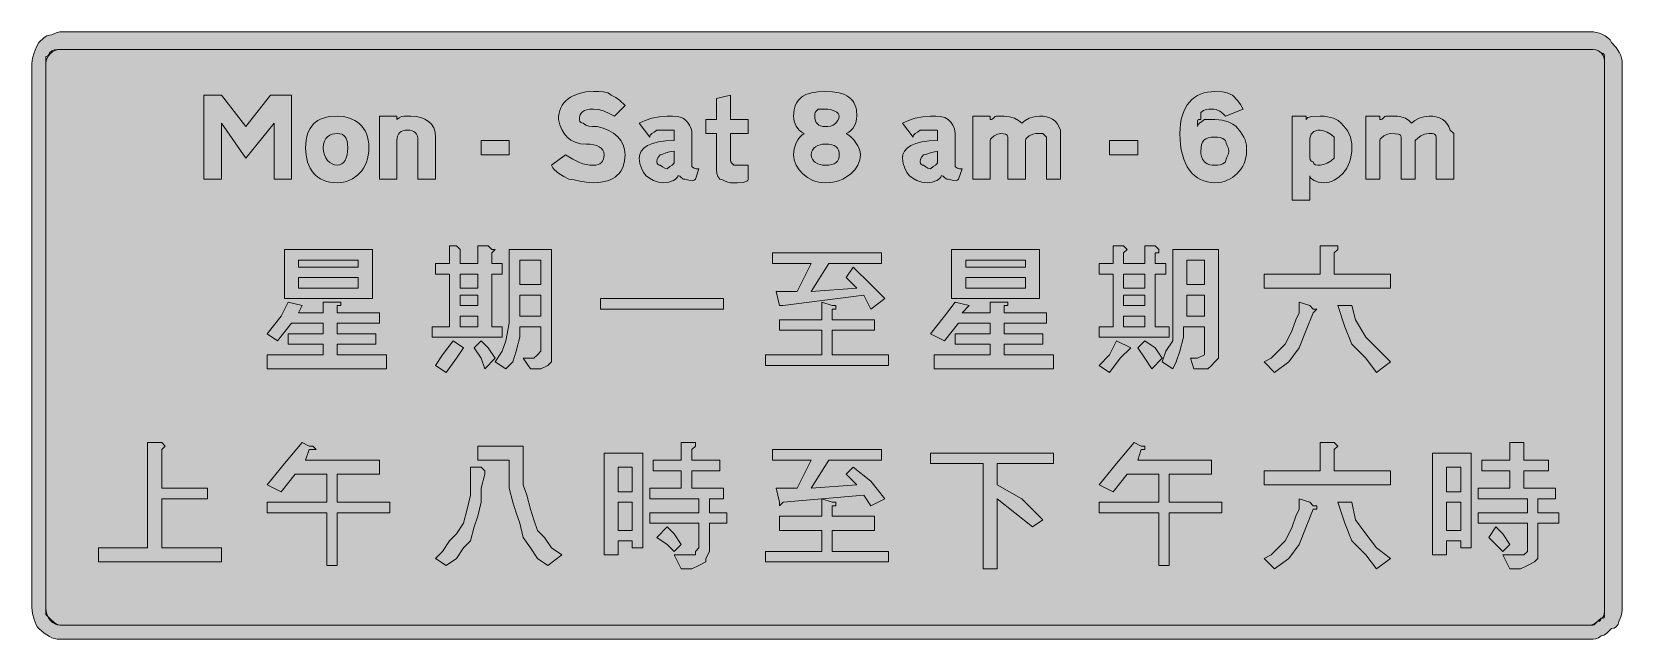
# Model space of a CAD drawing. Header units: metres. Extents: x 13 to 556, y 31 to 238.
import ezdxf

# ---------------------------------------------------------------- set-up
doc = ezdxf.new("R2010")
doc.units = ezdxf.units.M
doc.layers.add('FILL_BLACK_000000', color=7, linetype='Continuous', true_color=0x000000)
doc.layers.add('FILL_WHITE_FFFFFF', color=7, linetype='Continuous', true_color=0xffffff)

msp = doc.modelspace()

# ---------------------------------------------------------------- hatches: boundary and pattern name
at = {"layer": 'FILL_BLACK_000000', "true_color": 0x000000}
h = msp.add_hatch(color=7, dxfattribs=at)
h.dxf.hatch_style = 1
h.paths.add_polyline_path([(546.44, 238.26), (547.46, 238.09), (548.51, 237.81), (549.54, 237.42), (550.52, 236.91), (551.4, 236.29), (552.13, 235.56), (552.69, 234.72), (554.27, 232.92), (555.39, 231.12), (555.78, 230.22), (556.06, 229.32), (556.23, 228.42), (556.29, 227.52), (556.29, 41.52), (556.27, 40.6), (556.14, 39.57), (555.78, 38.31), (555.09, 36.72), (554.88, 35.84), (554.34, 35.07), (553.57, 34.53), (552.69, 34.32), (550.89, 32.67), (549.99, 32.13), (549.09, 31.92), (548.19, 31.23), (547.29, 30.87), (546.39, 30.74), (545.49, 30.72), (22.29, 30.72), (21.39, 30.78), (20.49, 30.94), (19.59, 31.23), (18.69, 31.62), (16.89, 32.74), (15.09, 34.32), (14.64, 34.88), (14.21, 35.61), (13.44, 37.47), (12.9, 39.55), (12.69, 41.52), (12.69, 227.52), (12.9, 229.32), (13.44, 231.12), (14.21, 232.92), (15.09, 234.72), (16.89, 236.37), (17.79, 236.91), (18.69, 237.12), (19.59, 237.31), (20.49, 237.72), (21.39, 238.13), (22.29, 238.32), (545.49, 238.32), (546.44, 238.26)])
h.paths.add_polyline_path([(20.53, 231.91), (19.72, 231.43), (18.99, 230.82), (18.38, 230.09), (17.9, 229.28), (17.6, 228.42), (17.49, 227.52), (17.49, 41.52), (17.49, 39.12), (18.69, 37.92), (20.49, 36.27), (21.39, 35.73), (22.29, 35.52), (545.49, 35.52), (546.39, 35.73), (547.29, 36.27), (549.09, 37.92), (549.49, 38.03), (549.78, 38.31), (550, 38.74), (550.14, 39.27), (550.27, 40.45), (550.29, 41.52), (550.29, 227.52), (550.29, 229.92), (550.14, 230.52), (549.78, 230.93), (549.49, 231.07), (549.09, 231.12), (548.19, 231.81), (547.29, 232.17), (546.39, 232.3), (545.49, 232.32), (22.29, 232.32), (21.39, 232.21), (20.53, 231.91)], flags=16)
h = msp.add_hatch(color=7, dxfattribs=at)
h.dxf.hatch_style = 1
h.paths.add_polyline_path([(200.04, 207.72), (200.4, 207.31), (200.69, 207.17), (201.09, 207.12), (202.01, 206.43), (203.04, 206.07), (204.3, 205.94), (205.89, 205.92), (208.03, 205.36), (209.92, 204.59), (211.56, 203.62), (212.94, 202.47), (214.03, 201.15), (214.83, 199.68), (215.32, 198.06), (215.49, 196.32), (215.32, 194.18), (214.82, 192.29), (214.44, 191.43), (213.97, 190.65), (213.42, 189.92), (212.79, 189.27), (212.07, 188.69), (211.27, 188.18), (210.39, 187.74), (209.41, 187.38), (207.22, 186.89), (204.69, 186.72), (202.2, 186.91), (200.04, 187.32), (198.11, 187.73), (196.29, 187.92), (194.51, 188.84), (192.84, 189.87), (191.4, 191.13), (190.79, 191.87), (190.29, 192.72), (195.09, 196.32), (197.6, 194.74), (199.89, 193.62), (201.02, 193.23), (202.18, 192.94), (203.39, 192.78), (204.69, 192.72), (205.53, 192.78), (206.26, 192.94), (206.88, 193.23), (207.39, 193.62), (207.78, 194.13), (208.06, 194.74), (208.23, 195.48), (208.29, 196.32), (208.18, 197.16), (207.86, 197.89), (207.34, 198.51), (206.64, 199.02), (205.77, 199.41), (204.75, 199.69), (203.58, 199.86), (202.29, 199.92), (200.2, 200.08), (198.43, 200.56), (196.93, 201.31), (195.69, 202.32), (194.67, 203.55), (193.85, 204.98), (193.2, 206.58), (192.69, 208.32), (192.75, 209.42), (192.91, 210.46), (193.18, 211.43), (193.55, 212.35), (194.02, 213.21), (194.59, 213.99), (195.25, 214.72), (195.99, 215.37), (196.82, 215.95), (197.73, 216.46), (199.78, 217.26), (202.11, 217.75), (204.69, 217.92), (206.47, 217.9), (208.14, 217.77), (209.58, 217.41), (210.19, 217.12), (210.69, 216.72), (212.28, 215.82), (213.54, 214.92), (215.49, 213.12), (211.89, 209.52), (210.09, 210.4), (208.29, 211.17), (206.49, 211.71), (204.69, 211.92), (203.45, 211.86), (202.42, 211.69), (201.59, 211.41), (200.94, 211.02), (200.46, 210.51), (200.13, 209.89), (199.95, 209.16), (199.89, 208.32), (200.04, 207.72)])
h = msp.add_hatch(color=7, dxfattribs=at)
h.dxf.hatch_style = 1
h.paths.add_polyline_path([(280.67, 187.19), (279.67, 187.54), (277.84, 188.49), (276.24, 189.72), (274.93, 191.17), (273.93, 192.79), (273.31, 194.53), (273.15, 195.42), (273.09, 196.32), (273.15, 197.27), (273.31, 198.29), (273.6, 199.34), (273.99, 200.37), (274.5, 201.35), (275.11, 202.23), (275.85, 202.96), (276.69, 203.52), (275.85, 204.02), (275.12, 204.63), (274.5, 205.31), (273.99, 206.07), (273.6, 206.88), (273.31, 207.74), (273.15, 208.62), (273.09, 209.52), (273.26, 211.6), (273.47, 212.52), (273.76, 213.36), (274.14, 214.13), (274.61, 214.81), (275.16, 215.43), (275.79, 215.97), (276.51, 216.44), (277.31, 216.84), (279.17, 217.45), (281.36, 217.81), (283.89, 217.92), (286.42, 217.81), (288.61, 217.45), (290.47, 216.84), (291.27, 216.44), (291.99, 215.97), (292.62, 215.43), (293.17, 214.81), (293.64, 214.13), (294.01, 213.36), (294.31, 212.52), (294.52, 211.6), (294.69, 209.52), (294.63, 208.62), (294.46, 207.74), (294.18, 206.88), (293.79, 206.07), (293.28, 205.31), (292.66, 204.63), (291.93, 204.02), (291.09, 203.52), (291.99, 202.96), (292.85, 202.23), (293.66, 201.35), (294.39, 200.37), (295, 199.34), (295.48, 198.29), (295.78, 197.27), (295.89, 196.32), (295.83, 195.42), (295.67, 194.53), (295.4, 193.65), (295.03, 192.79), (293.99, 191.17), (292.59, 189.72), (290.85, 188.49), (289.86, 187.98), (288.8, 187.54), (287.67, 187.19), (286.47, 186.94), (285.21, 186.78), (283.89, 186.72), (282.78, 186.78), (281.7, 186.94), (280.67, 187.19)])
h.paths.add_polyline_path([(281.32, 199.41), (280.59, 199.02), (279.98, 198.51), (279.5, 197.89), (279.2, 197.16), (279.09, 196.32), (279.2, 195.48), (279.5, 194.74), (279.98, 194.13), (280.59, 193.62), (281.32, 193.23), (282.13, 192.94), (282.99, 192.78), (283.89, 192.72), (285.13, 192.78), (286.16, 192.94), (286.99, 193.23), (287.64, 193.62), (288.12, 194.13), (288.45, 194.74), (288.63, 195.48), (288.69, 196.32), (288.63, 197.16), (288.45, 197.89), (288.12, 198.51), (287.64, 199.02), (286.99, 199.41), (286.16, 199.69), (285.13, 199.86), (283.89, 199.92), (282.99, 199.86), (282.13, 199.69), (281.32, 199.41)], flags=16)
h.paths.add_polyline_path([(288.28, 210.4), (287.8, 210.81), (287.19, 211.17), (285.65, 211.71), (284.79, 211.87), (283.89, 211.92), (281.49, 211.92), (280.8, 211.21), (280.44, 210.72), (280.31, 210.23), (280.29, 209.52), (280.35, 208.68), (280.51, 207.94), (280.8, 207.33), (281.19, 206.82), (281.7, 206.43), (282.31, 206.14), (283.05, 205.98), (283.89, 205.92), (284.79, 205.94), (285.69, 206.07), (286.59, 206.43), (287.49, 207.12), (288.09, 207.87), (288.5, 208.64), (288.69, 209.52), (288.58, 209.97), (288.28, 210.4)], flags=16)
h = msp.add_hatch(color=7, dxfattribs=at)
h.dxf.hatch_style = 1
h.paths.add_polyline_path([(411.3, 206.63), (411.84, 207.12), (412.61, 207.61), (413.49, 208.32), (417.09, 208.32), (418.38, 208.27), (419.57, 208.11), (421.59, 207.57), (423.17, 206.8), (424.29, 205.92), (425.87, 204.12), (426.99, 202.32), (427.38, 201.42), (427.67, 200.52), (427.83, 199.62), (427.89, 198.72), (427.89, 197.52), (427.83, 196.41), (427.67, 195.33), (427.41, 194.3), (427.05, 193.3), (426.59, 192.36), (426.05, 191.47), (424.74, 189.87), (423.14, 188.56), (422.25, 188.02), (421.31, 187.56), (420.31, 187.2), (419.28, 186.94), (418.2, 186.78), (417.09, 186.72), (415.77, 186.79), (414.51, 187), (413.31, 187.34), (412.18, 187.83), (411.12, 188.44), (410.13, 189.19), (409.22, 190.06), (408.39, 191.07), (407.65, 192.2), (406.99, 193.46), (406.42, 194.84), (405.95, 196.34), (405.58, 197.96), (405.31, 199.7), (405.15, 201.55), (405.09, 203.52), (405.15, 205.26), (405.31, 206.89), (405.58, 208.41), (405.95, 209.82), (406.42, 211.11), (406.99, 212.29), (407.65, 213.36), (408.39, 214.32), (409.22, 215.16), (410.13, 215.89), (411.12, 216.51), (412.18, 217.02), (413.31, 217.41), (414.51, 217.69), (415.77, 217.86), (417.09, 217.92), (419.64, 217.77), (421.31, 217.41), (423.09, 216.72), (424.89, 214.77), (425.79, 213.51), (426.69, 211.92), (420.69, 209.52), (419.77, 210.4), (418.74, 211.17), (417.48, 211.71), (416.74, 211.87), (415.89, 211.92), (414.99, 211.9), (414.09, 211.77), (413.19, 211.41), (412.29, 210.72), (412.29, 208.32), (411.6, 208.3), (411.24, 208.17), (411.11, 207.81), (411.09, 207.12), (411.09, 205.92), (411.14, 206.32), (411.3, 206.63)])
h.paths.add_polyline_path([(414.82, 202.08), (413.99, 201.75), (413.34, 201.27), (412.86, 200.62), (412.53, 199.79), (412.35, 198.76), (412.29, 197.52), (412.31, 196.62), (412.44, 195.72), (412.8, 194.82), (413.49, 193.92), (414.39, 193.23), (415.29, 192.87), (416.19, 192.74), (417.09, 192.72), (417.99, 192.74), (418.89, 192.87), (419.79, 193.23), (420.69, 193.92), (420.88, 194.82), (421.29, 195.72), (421.7, 196.62), (421.89, 197.52), (421.7, 198.42), (421.29, 199.32), (420.88, 200.22), (420.69, 201.12), (419.79, 201.81), (418.89, 202.17), (417.99, 202.3), (417.09, 202.32), (415.85, 202.26), (414.82, 202.08)], flags=16)
h = msp.add_hatch(color=7, dxfattribs=at)
h.dxf.hatch_style = 1
h.paths.add_polyline_path([(77.49, 207.12), (77.49, 187.92), (71.49, 187.92), (71.49, 216.72), (77.49, 216.72), (85.89, 205.92), (94.29, 216.72), (101.49, 216.72), (101.49, 187.92), (95.49, 187.92), (95.49, 207.12), (85.89, 195.12), (77.49, 207.12)])
h = msp.add_hatch(color=7, dxfattribs=at)
h.dxf.hatch_style = 1
h.paths.add_polyline_path([(257.49, 208.32), (257.49, 203.52), (251.49, 203.52), (251.49, 195.12), (251.51, 194.41), (251.64, 193.92), (252, 193.43), (252.69, 192.72), (253.89, 192.72), (255.09, 192.72), (257.49, 192.72), (257.49, 187.92), (257.38, 187.52), (257.06, 187.23), (256.54, 187.01), (255.84, 186.87), (253.95, 186.74), (251.49, 186.72), (250.59, 186.91), (249.69, 187.32), (248.79, 187.73), (247.89, 187.92), (247.2, 188.84), (246.84, 189.87), (246.71, 191.13), (246.69, 192.72), (246.69, 203.52), (243.09, 203.52), (243.09, 208.32), (246.69, 208.32), (246.69, 215.52), (251.49, 216.72), (251.49, 208.32), (257.49, 208.32)])
h = msp.add_hatch(color=7, dxfattribs=at)
h.dxf.hatch_style = 1
h.paths.add_polyline_path([(127.67, 196.14), (127.41, 194.94), (127.05, 193.81), (126.59, 192.75), (126.05, 191.76), (125.44, 190.85), (124.74, 190.02), (123.97, 189.28), (123.14, 188.62), (122.25, 188.05), (121.31, 187.58), (120.31, 187.21), (119.28, 186.94), (118.2, 186.78), (117.09, 186.72), (115.78, 186.78), (114.56, 186.94), (113.42, 187.21), (112.36, 187.58), (111.39, 188.05), (110.51, 188.62), (109.71, 189.28), (108.99, 190.02), (108.36, 190.85), (107.81, 191.76), (107.34, 192.75), (106.96, 193.81), (106.46, 196.14), (106.29, 198.72), (106.46, 201.25), (106.67, 202.39), (106.96, 203.44), (107.34, 204.42), (107.81, 205.3), (108.36, 206.1), (108.99, 206.82), (109.71, 207.45), (110.51, 208), (111.39, 208.47), (112.36, 208.84), (113.42, 209.14), (114.56, 209.35), (117.09, 209.52), (119.28, 209.35), (121.31, 208.84), (123.14, 208), (123.97, 207.45), (124.74, 206.82), (125.44, 206.1), (126.05, 205.3), (126.59, 204.42), (127.05, 203.44), (127.41, 202.39), (127.67, 201.25), (127.83, 200.03), (127.89, 198.72), (127.83, 197.4), (127.67, 196.14)])
h.paths.add_polyline_path([(120.46, 200.99), (120.18, 201.82), (119.79, 202.47), (119.28, 202.95), (118.66, 203.28), (117.93, 203.46), (117.09, 203.52), (116.19, 203.46), (115.33, 203.28), (114.52, 202.95), (113.79, 202.47), (113.18, 201.82), (112.7, 200.99), (112.4, 199.96), (112.29, 198.72), (112.4, 197.43), (112.7, 196.26), (113.18, 195.24), (113.79, 194.37), (114.52, 193.67), (115.33, 193.15), (116.19, 192.83), (117.09, 192.72), (117.93, 192.83), (118.66, 193.15), (119.28, 193.67), (119.79, 194.37), (120.18, 195.24), (120.46, 196.26), (120.63, 197.43), (120.69, 198.72), (120.63, 199.96), (120.46, 200.99)], flags=16)
h = msp.add_hatch(color=7, dxfattribs=at)
h.dxf.hatch_style = 1
h.paths.add_polyline_path([(144.69, 187.92), (144.69, 199.92), (144.69, 201.12), (144.63, 201.96), (144.47, 202.69), (144.18, 203.31), (143.79, 203.82), (143.28, 204.21), (142.67, 204.49), (141.93, 204.66), (141.09, 204.72), (140.25, 204.66), (139.51, 204.49), (138.9, 204.21), (138.39, 203.82), (138, 203.31), (137.72, 202.69), (137.55, 201.96), (137.49, 201.12), (137.49, 187.92), (131.49, 187.92), (131.49, 209.52), (137.49, 209.52), (137.49, 208.32), (138.24, 208.92), (139.01, 209.33), (139.89, 209.52), (142.29, 209.52), (144.03, 209.41), (145.63, 209.07), (147.06, 208.51), (148.29, 207.72), (149.3, 206.71), (150.05, 205.47), (150.53, 204.01), (150.69, 202.32), (150.69, 187.92), (144.69, 187.92)])
h = msp.add_hatch(color=7, dxfattribs=at)
h.dxf.hatch_style = 1
h.paths.add_polyline_path([(239.04, 187.58), (238.59, 187.41), (237.69, 187.47), (236.79, 187.75), (235.89, 187.92), (235.49, 187.97), (235.18, 188.11), (234.69, 188.52), (234.2, 188.93), (233.89, 189.07), (233.49, 189.12), (233.38, 188.67), (233.08, 188.24), (232.6, 187.83), (231.99, 187.47), (230.45, 186.93), (229.59, 186.77), (228.69, 186.72), (226.91, 186.93), (225.24, 187.47), (223.8, 188.24), (222.69, 189.12), (221.81, 190.23), (221.04, 191.67), (220.5, 193.34), (220.29, 195.12), (220.46, 196.41), (220.98, 197.58), (221.87, 198.6), (223.14, 199.47), (224.8, 200.17), (226.87, 200.69), (229.36, 201.01), (232.29, 201.12), (232.29, 202.32), (232.29, 204.72), (229.89, 204.72), (226.29, 204.72), (225.41, 204.01), (224.64, 203.52), (224.1, 203.03), (223.94, 202.72), (223.89, 202.32), (220.29, 207.12), (222.3, 208), (224.64, 208.77), (227.21, 209.31), (229.89, 209.52), (231.67, 209.5), (233.34, 209.37), (234.78, 209.01), (235.39, 208.72), (235.89, 208.32), (236.77, 207.4), (237.54, 206.37), (238.08, 205.11), (238.24, 204.37), (238.29, 203.52), (238.29, 192.72), (238.34, 192.32), (238.5, 192.03), (239.04, 191.67), (239.81, 191.54), (240.69, 191.52), (239.49, 187.92), (239.04, 187.58)])
h.paths.add_polyline_path([(226.8, 192.91), (227.09, 192.77), (227.49, 192.72), (228.24, 192.12), (229.01, 191.71), (229.89, 191.52), (230.77, 192.23), (231.54, 192.72), (232.08, 193.21), (232.24, 193.52), (232.29, 193.92), (232.29, 197.52), (230.7, 197.33), (229.44, 196.92), (228.41, 196.51), (227.49, 196.32), (226.89, 195.57), (226.48, 194.8), (226.29, 193.92), (226.44, 193.32), (226.8, 192.91)], flags=16)
h = msp.add_hatch(color=7, dxfattribs=at)
h.dxf.hatch_style = 1
h.paths.add_polyline_path([(329.04, 187.58), (328.59, 187.41), (327.69, 187.47), (326.79, 187.75), (325.89, 187.92), (325.49, 187.97), (325.18, 188.11), (324.69, 188.52), (324.2, 188.93), (323.89, 189.07), (323.49, 189.12), (323.38, 188.67), (323.08, 188.24), (322.6, 187.83), (321.99, 187.47), (320.45, 186.93), (319.59, 186.77), (318.69, 186.72), (316.91, 186.93), (315.24, 187.47), (313.8, 188.24), (312.69, 189.12), (311.81, 190.23), (311.04, 191.67), (310.5, 193.34), (310.29, 195.12), (310.46, 196.41), (310.98, 197.58), (311.87, 198.6), (313.14, 199.47), (314.8, 200.17), (316.87, 200.69), (319.36, 201.01), (322.29, 201.12), (322.29, 202.32), (322.29, 204.72), (319.89, 204.72), (316.29, 204.72), (315.41, 204.01), (314.64, 203.52), (314.1, 203.03), (313.94, 202.72), (313.89, 202.32), (310.29, 207.12), (312.3, 208), (314.64, 208.77), (317.21, 209.31), (319.89, 209.52), (321.67, 209.5), (323.34, 209.37), (324.78, 209.01), (325.39, 208.72), (325.89, 208.32), (326.77, 207.4), (327.54, 206.37), (328.08, 205.11), (328.24, 204.37), (328.29, 203.52), (328.29, 192.72), (328.34, 192.32), (328.5, 192.03), (329.04, 191.67), (329.81, 191.54), (330.69, 191.52), (329.49, 187.92), (329.04, 187.58)])
h.paths.add_polyline_path([(316.8, 192.91), (317.09, 192.77), (317.49, 192.72), (318.24, 192.12), (319.01, 191.71), (319.89, 191.52), (320.77, 192.23), (321.54, 192.72), (322.08, 193.21), (322.24, 193.52), (322.29, 193.92), (322.29, 197.52), (321.2, 197.33), (319.89, 196.92), (318.58, 196.51), (317.49, 196.32), (316.89, 195.57), (316.48, 194.8), (316.29, 193.92), (316.44, 193.32), (316.8, 192.91)], flags=16)
h = msp.add_hatch(color=7, dxfattribs=at)
h.dxf.hatch_style = 1
h.paths.add_polyline_path([(354.82, 203.31), (353.64, 202.77), (352.68, 202), (352.4, 201.57), (352.29, 201.12), (352.29, 187.92), (346.29, 187.92), (346.29, 202.32), (346.24, 202.72), (346.08, 203.01), (345.54, 203.37), (344.77, 203.5), (343.89, 203.52), (342.82, 203.31), (341.64, 202.77), (340.68, 202), (340.4, 201.57), (340.29, 201.12), (340.29, 187.92), (334.29, 187.92), (334.29, 209.52), (340.29, 209.52), (340.29, 208.32), (340.69, 208.37), (341, 208.51), (341.49, 208.92), (341.98, 209.33), (342.29, 209.47), (342.69, 209.52), (345.09, 209.52), (346.87, 209.31), (348.54, 208.77), (349.98, 208), (351.09, 207.12), (352.2, 208), (353.64, 208.77), (355.31, 209.31), (357.09, 209.52), (358.38, 209.46), (359.57, 209.28), (360.63, 208.95), (361.59, 208.47), (362.43, 207.82), (363.17, 206.99), (363.78, 205.96), (364.29, 204.72), (364.29, 203.52), (364.29, 187.92), (359.49, 187.92), (359.49, 202.32), (358.29, 203.52), (355.89, 203.52), (354.82, 203.31)])
h = msp.add_hatch(color=7, dxfattribs=at)
h.dxf.hatch_style = 1
h.paths.add_polyline_path([(463.67, 196.14), (463.42, 194.94), (463.06, 193.81), (462.63, 192.75), (462.12, 191.76), (460.89, 190.02), (459.44, 188.62), (457.82, 187.58), (456.96, 187.21), (456.08, 186.94), (455.19, 186.78), (454.29, 186.72), (453.39, 186.77), (452.53, 186.93), (450.99, 187.47), (450.38, 187.83), (449.9, 188.24), (449.6, 188.67), (449.49, 189.12), (449.49, 180.72), (443.49, 180.72), (443.49, 209.52), (448.29, 209.52), (448.29, 208.32), (448.45, 208.72), (448.87, 209.01), (450.24, 209.37), (453.09, 209.52), (454.38, 209.47), (455.57, 209.31), (457.59, 208.77), (459.17, 208), (460.29, 207.12), (461.87, 205.3), (462.48, 204.36), (462.99, 203.37), (463.38, 202.33), (463.66, 201.21), (463.83, 200.02), (463.89, 198.72), (463.83, 197.4), (463.67, 196.14)])
h.paths.add_polyline_path([(455.49, 193.47), (456.8, 194.24), (457.89, 195.12), (457.89, 196.32), (457.89, 201.12), (457.89, 202.32), (456.8, 203.2), (455.49, 203.97), (454.18, 204.51), (453.09, 204.72), (452.25, 204.66), (451.52, 204.49), (450.9, 204.21), (450.39, 203.82), (450, 203.31), (449.72, 202.69), (449.55, 201.96), (449.49, 201.12), (449.49, 196.32), (449.51, 195.44), (449.64, 194.67), (450, 194.13), (450.29, 193.97), (450.69, 193.92), (450.74, 193.52), (450.9, 193.23), (451.44, 192.87), (452.21, 192.74), (453.09, 192.72), (454.18, 192.93), (455.49, 193.47)], flags=16)
h = msp.add_hatch(color=7, dxfattribs=at)
h.dxf.hatch_style = 1
h.paths.add_polyline_path([(489.44, 203.47), (488.7, 203.31), (487.44, 202.77), (486.41, 202), (485.49, 201.12), (485.49, 187.92), (480.69, 187.92), (480.69, 202.32), (480.63, 202.72), (480.47, 203.01), (480.18, 203.23), (479.79, 203.37), (478.67, 203.5), (477.09, 203.52), (476.02, 203.31), (474.84, 202.77), (473.88, 202), (473.6, 201.57), (473.49, 201.12), (473.49, 187.92), (468.69, 187.92), (468.69, 209.52), (473.49, 209.52), (473.49, 208.32), (473.89, 208.37), (474.2, 208.51), (474.69, 208.92), (475.18, 209.33), (475.49, 209.47), (475.89, 209.52), (478.29, 209.52), (479.53, 209.47), (480.58, 209.31), (481.45, 209.08), (482.19, 208.77), (483.35, 208), (484.29, 207.12), (485.4, 208), (486.84, 208.77), (488.51, 209.31), (490.29, 209.52), (491.58, 209.46), (492.76, 209.28), (493.83, 208.95), (494.79, 208.47), (495.63, 207.82), (496.36, 206.99), (496.98, 205.96), (497.49, 204.72), (498.69, 203.52), (498.69, 187.92), (492.69, 187.92), (492.69, 202.32), (492.54, 202.92), (492.18, 203.33), (491.89, 203.47), (491.49, 203.52), (490.29, 203.52), (489.44, 203.47)])
h = msp.add_hatch(color=7, dxfattribs=at)
h.dxf.hatch_style = 1
h.paths.add_polyline_path([(175.89, 196.32), (166.29, 196.32), (166.29, 201.12), (175.89, 201.12), (175.89, 196.32)])
h = msp.add_hatch(color=7, dxfattribs=at)
h.dxf.hatch_style = 1
h.paths.add_polyline_path([(390.69, 196.32), (381.09, 196.32), (381.09, 201.12), (390.69, 201.12), (390.69, 196.32)])
h = msp.add_hatch(color=7, dxfattribs=at)
h.dxf.hatch_style = 1
h.paths.add_polyline_path([(99.09, 163.92), (129.09, 163.92), (129.09, 147.12), (99.09, 147.12), (99.09, 163.92)])
h.paths.add_polyline_path([(103.89, 160.32), (103.89, 157.92), (124.29, 157.92), (124.29, 160.32), (103.89, 160.32)], flags=16)
h.paths.add_polyline_path([(124.29, 154.32), (103.89, 154.32), (103.89, 150.72), (124.29, 150.72), (124.29, 154.32)], flags=16)
h = msp.add_hatch(color=7, dxfattribs=at)
h.dxf.hatch_style = 1
h.paths.add_polyline_path([(168.69, 165.12), (169.89, 163.92), (171.09, 163.92), (169.89, 162.72), (169.89, 159.12), (173.49, 159.12), (173.49, 155.52), (169.89, 155.52), (169.89, 137.52), (173.49, 137.52), (173.49, 133.92), (149.49, 133.92), (149.49, 137.52), (155.49, 137.52), (155.49, 155.52), (150.69, 155.52), (150.69, 159.12), (155.49, 159.12), (155.49, 165.12), (157.89, 165.12), (159.09, 163.92), (159.09, 162.72), (159.09, 159.12), (165.09, 159.12), (165.09, 165.12), (168.69, 165.12)])
h.paths.add_polyline_path([(159.09, 144.72), (165.09, 144.72), (165.09, 148.32), (159.09, 148.32), (159.09, 144.72)], flags=16)
h.paths.add_polyline_path([(159.09, 141.12), (159.09, 137.52), (165.09, 137.52), (165.09, 141.12), (159.09, 141.12)], flags=16)
h.paths.add_polyline_path([(165.09, 155.52), (159.09, 155.52), (159.09, 150.72), (165.09, 150.72), (165.09, 155.52)], flags=16)
h = msp.add_hatch(color=7, dxfattribs=at)
h.dxf.hatch_style = 1
h.paths.add_polyline_path([(190.29, 126.72), (190.29, 125.52), (189.09, 124.32), (186.69, 123.12), (183.09, 123.12), (180.69, 126.72), (184.29, 126.72), (185.49, 127.92), (186.69, 129.12), (186.69, 137.52), (179.49, 137.52), (179.49, 133.92), (178.29, 129.12), (177.09, 125.52), (174.69, 123.12), (171.09, 125.52), (173.49, 129.12), (174.69, 132.72), (175.89, 138.72), (175.89, 145.92), (175.89, 163.92), (190.29, 163.92), (190.29, 129.12), (190.29, 126.72)])
h.paths.add_polyline_path([(179.49, 148.32), (179.49, 141.12), (186.69, 141.12), (186.69, 148.32), (179.49, 148.32)], flags=16)
h.paths.add_polyline_path([(186.69, 160.32), (179.49, 160.32), (179.49, 151.92), (186.69, 151.92), (186.69, 160.32)], flags=16)
h = msp.add_hatch(color=7, dxfattribs=at)
h.dxf.hatch_style = 1
h.paths.add_polyline_path([(327.09, 163.92), (357.09, 163.92), (357.09, 147.12), (327.09, 147.12), (327.09, 163.92)])
h.paths.add_polyline_path([(331.89, 160.32), (331.89, 157.92), (352.29, 157.92), (352.29, 160.32), (331.89, 160.32)], flags=16)
h.paths.add_polyline_path([(352.29, 154.32), (331.89, 154.32), (331.89, 150.72), (352.29, 150.72), (352.29, 154.32)], flags=16)
h = msp.add_hatch(color=7, dxfattribs=at)
h.dxf.hatch_style = 1
h.paths.add_polyline_path([(387.09, 163.92), (385.89, 162.72), (385.89, 159.12), (393.09, 159.12), (393.09, 165.12), (396.69, 165.12), (397.89, 163.92), (397.89, 162.72), (396.69, 162.72), (396.69, 159.12), (400.29, 159.12), (400.29, 155.52), (396.69, 155.52), (396.69, 137.52), (401.49, 137.52), (401.49, 133.92), (377.49, 133.92), (377.49, 137.52), (382.29, 137.52), (382.29, 155.52), (377.49, 155.52), (377.49, 159.12), (382.29, 159.12), (382.29, 165.12), (385.89, 165.12), (387.09, 163.92)])
h.paths.add_polyline_path([(385.89, 144.72), (393.09, 144.72), (393.09, 148.32), (385.89, 148.32), (385.89, 144.72)], flags=16)
h.paths.add_polyline_path([(385.89, 141.12), (385.89, 137.52), (393.09, 137.52), (393.09, 141.12), (385.89, 141.12)], flags=16)
h.paths.add_polyline_path([(393.09, 155.52), (385.89, 155.52), (385.89, 150.72), (393.09, 150.72), (393.09, 155.52)], flags=16)
h = msp.add_hatch(color=7, dxfattribs=at)
h.dxf.hatch_style = 1
h.paths.add_polyline_path([(418.29, 126.72), (417.09, 125.52), (415.89, 124.32), (414.69, 123.12), (409.89, 123.12), (408.69, 126.72), (411.09, 126.72), (413.49, 127.92), (413.49, 129.12), (413.49, 137.52), (406.29, 137.52), (406.29, 133.92), (405.09, 129.12), (403.89, 125.52), (402.69, 123.12), (399.09, 125.52), (400.29, 129.12), (402.69, 132.72), (402.69, 138.72), (402.69, 145.92), (402.69, 163.92), (418.29, 163.92), (418.29, 129.12), (418.29, 126.72)])
h.paths.add_polyline_path([(407.49, 148.32), (407.49, 141.12), (413.49, 141.12), (413.49, 148.32), (407.49, 148.32)], flags=16)
h.paths.add_polyline_path([(413.49, 160.32), (407.49, 160.32), (407.49, 151.92), (413.49, 151.92), (413.49, 160.32)], flags=16)
h = msp.add_hatch(color=7, dxfattribs=at)
h.dxf.hatch_style = 1
h.paths.add_polyline_path([(457.89, 165.12), (459.09, 165.12), (459.09, 163.92), (457.89, 162.72), (457.89, 155.52), (477.09, 155.52), (477.09, 150.72), (433.89, 150.72), (433.89, 155.52), (453.09, 155.52), (453.09, 165.12), (456.69, 165.12), (457.89, 165.12)])
h = msp.add_hatch(color=7, dxfattribs=at)
h.dxf.hatch_style = 1
h.paths.add_polyline_path([(265.89, 162.72), (303.09, 162.72), (303.09, 159.12), (285.09, 159.12), (279.09, 149.52), (294.69, 150.72), (291.09, 154.32), (293.49, 157.92), (299.49, 151.92), (304.29, 147.12), (299.49, 143.52), (297.09, 148.32), (269.49, 144.72), (268.29, 144.72), (267.09, 149.52), (274.29, 149.52), (279.09, 159.12), (265.89, 159.12), (265.89, 162.72)])
h = msp.add_hatch(color=7, dxfattribs=at)
h.dxf.hatch_style = 1
h.paths.add_polyline_path([(249.09, 147.12), (249.09, 143.52), (207.09, 143.52), (207.09, 147.12), (249.09, 147.12)])
h = msp.add_hatch(color=7, dxfattribs=at)
h.dxf.hatch_style = 1
h.paths.add_polyline_path([(103.89, 142.32), (112.29, 142.32), (112.29, 145.92), (117.09, 145.92), (118.29, 145.92), (118.29, 144.72), (117.09, 144.72), (117.09, 142.32), (131.49, 142.32), (131.49, 138.72), (117.09, 138.72), (117.09, 135.12), (130.29, 135.12), (130.29, 131.52), (117.09, 131.52), (117.09, 127.92), (133.89, 127.92), (133.89, 123.12), (93.09, 123.12), (93.09, 127.92), (112.29, 127.92), (112.29, 131.52), (100.29, 131.52), (100.29, 135.12), (112.29, 135.12), (112.29, 138.72), (101.49, 138.72), (96.69, 132.72), (93.09, 135.12), (97.89, 141.12), (100.29, 145.92), (105.09, 144.72), (103.89, 142.32)])
h = msp.add_hatch(color=7, dxfattribs=at)
h.dxf.hatch_style = 1
h.paths.add_polyline_path([(263.49, 127.92), (282.69, 127.92), (282.69, 136.32), (268.29, 136.32), (268.29, 139.92), (282.69, 139.92), (282.69, 145.92), (286.29, 144.72), (287.49, 144.72), (287.49, 143.52), (286.29, 143.52), (286.29, 139.92), (300.69, 139.92), (300.69, 136.32), (286.29, 136.32), (286.29, 127.92), (305.49, 127.92), (305.49, 124.32), (263.49, 124.32), (263.49, 127.92)])
h = msp.add_hatch(color=7, dxfattribs=at)
h.dxf.hatch_style = 1
h.paths.add_polyline_path([(330.69, 142.32), (340.29, 142.32), (340.29, 145.92), (345.09, 145.92), (346.29, 145.92), (346.29, 144.72), (345.09, 144.72), (345.09, 142.32), (359.49, 142.32), (359.49, 138.72), (345.09, 138.72), (345.09, 135.12), (358.29, 135.12), (358.29, 131.52), (345.09, 131.52), (345.09, 127.92), (361.89, 127.92), (361.89, 123.12), (321.09, 123.12), (321.09, 127.92), (340.29, 127.92), (340.29, 131.52), (328.29, 131.52), (328.29, 135.12), (340.29, 135.12), (340.29, 138.72), (329.49, 138.72), (324.69, 132.72), (319.89, 135.12), (324.69, 141.12), (328.29, 145.92), (333.09, 144.72), (330.69, 142.32)])
h = msp.add_hatch(color=7, dxfattribs=at)
h.dxf.hatch_style = 1
h.paths.add_polyline_path([(450.69, 143.52), (451.89, 143.52), (450.69, 142.32), (448.29, 136.32), (445.89, 130.32), (442.29, 125.52), (437.49, 121.92), (433.89, 125.52), (436.29, 126.72), (438.69, 129.12), (441.09, 131.52), (442.29, 133.92), (443.49, 136.32), (444.69, 139.92), (445.89, 142.32), (445.89, 145.92), (449.49, 144.72), (450.69, 143.52)])
h = msp.add_hatch(color=7, dxfattribs=at)
h.dxf.hatch_style = 1
h.paths.add_polyline_path([(465.09, 139.92), (468.69, 133.92), (472.29, 130.32), (477.09, 125.52), (472.29, 121.92), (468.69, 126.72), (463.89, 131.52), (461.49, 137.52), (459.09, 144.72), (463.89, 144.72), (465.09, 139.92)])
h = msp.add_hatch(color=7, dxfattribs=at)
h.dxf.hatch_style = 1
h.paths.add_polyline_path([(153.09, 127.92), (156.69, 132.72), (160.29, 130.32), (157.89, 126.72), (154.29, 121.92), (150.69, 124.32), (153.09, 127.92)])
h = msp.add_hatch(color=7, dxfattribs=at)
h.dxf.hatch_style = 1
h.paths.add_polyline_path([(168.69, 130.32), (171.09, 126.72), (167.49, 123.12), (166.29, 126.72), (163.89, 130.32), (166.29, 132.72), (168.69, 130.32)])
h = msp.add_hatch(color=7, dxfattribs=at)
h.dxf.hatch_style = 1
h.paths.add_polyline_path([(381.09, 127.92), (383.49, 132.72), (388.29, 130.32), (384.69, 126.72), (381.09, 121.92), (377.49, 124.32), (381.09, 127.92)])
h = msp.add_hatch(color=7, dxfattribs=at)
h.dxf.hatch_style = 1
h.paths.add_polyline_path([(396.69, 130.32), (399.09, 126.72), (395.49, 123.12), (393.09, 126.72), (390.69, 130.32), (393.09, 132.72), (396.69, 130.32)])
h = msp.add_hatch(color=7, dxfattribs=at)
h.dxf.hatch_style = 1
h.paths.add_polyline_path([(57.09, 97.92), (58.29, 96.72), (57.09, 95.52), (57.09, 82.32), (72.69, 82.32), (72.69, 78.72), (57.09, 78.72), (57.09, 61.92), (77.49, 61.92), (77.49, 57.12), (35.49, 57.12), (35.49, 61.92), (52.29, 61.92), (52.29, 97.92), (55.89, 97.92), (57.09, 97.92)])
h = msp.add_hatch(color=7, dxfattribs=at)
h.dxf.hatch_style = 1
h.paths.add_polyline_path([(99.09, 90.72), (105.09, 97.92), (107.49, 96.72), (108.69, 96.72), (109.89, 95.52), (108.69, 95.52), (107.49, 95.52), (106.29, 91.92), (131.49, 91.92), (131.49, 87.12), (117.09, 87.12), (117.09, 77.52), (135.09, 77.52), (135.09, 73.92), (117.09, 73.92), (117.09, 55.92), (113.49, 55.92), (113.49, 73.92), (93.09, 73.92), (93.09, 77.52), (113.49, 77.52), (113.49, 87.12), (102.69, 87.12), (97.89, 81.12), (93.09, 83.52), (99.09, 90.72)])
h = msp.add_hatch(color=7, dxfattribs=at)
h.dxf.hatch_style = 1
h.paths.add_polyline_path([(234.69, 88.32), (225.09, 88.32), (225.09, 91.92), (234.69, 91.92), (234.69, 97.92), (238.29, 97.92), (239.49, 97.92), (239.49, 96.72), (238.29, 95.52), (238.29, 91.92), (247.89, 91.92), (247.89, 88.32), (238.29, 88.32), (238.29, 82.32), (249.09, 82.32), (249.09, 78.72), (244.29, 78.72), (244.29, 73.92), (250.29, 73.92), (250.29, 70.32), (244.29, 70.32), (244.29, 60.72), (243.09, 58.32), (243.09, 57.12), (240.69, 55.92), (238.29, 54.72), (234.69, 54.72), (232.29, 59.52), (237.09, 59.52), (238.29, 59.52), (239.49, 59.52), (239.49, 60.72), (240.69, 61.92), (240.69, 70.32), (223.89, 70.32), (223.89, 73.92), (240.69, 73.92), (240.69, 78.72), (223.89, 78.72), (223.89, 82.32), (234.69, 82.32), (234.69, 88.32)])
h = msp.add_hatch(color=7, dxfattribs=at)
h.dxf.hatch_style = 1
h.paths.add_polyline_path([(383.49, 90.72), (389.49, 97.92), (391.89, 96.72), (393.09, 96.72), (393.09, 95.52), (391.89, 95.52), (390.69, 91.92), (415.89, 91.92), (415.89, 87.12), (401.49, 87.12), (401.49, 77.52), (419.49, 77.52), (419.49, 73.92), (401.49, 73.92), (401.49, 55.92), (397.89, 55.92), (397.89, 73.92), (377.49, 73.92), (377.49, 77.52), (397.89, 77.52), (397.89, 87.12), (387.09, 87.12), (382.29, 81.12), (377.49, 83.52), (383.49, 90.72)])
h = msp.add_hatch(color=7, dxfattribs=at)
h.dxf.hatch_style = 1
h.paths.add_polyline_path([(457.89, 97.92), (459.09, 96.72), (457.89, 95.52), (457.89, 88.32), (477.09, 88.32), (477.09, 83.52), (433.89, 83.52), (433.89, 88.32), (453.09, 88.32), (453.09, 97.92), (456.69, 97.92), (457.89, 97.92)])
h = msp.add_hatch(color=7, dxfattribs=at)
h.dxf.hatch_style = 1
h.paths.add_polyline_path([(517.89, 88.32), (508.29, 88.32), (508.29, 91.92), (517.89, 91.92), (517.89, 97.92), (521.49, 97.92), (522.69, 97.92), (522.69, 96.72), (522.69, 95.52), (522.69, 91.92), (531.09, 91.92), (531.09, 88.32), (522.69, 88.32), (522.69, 82.32), (533.49, 82.32), (533.49, 78.72), (527.49, 78.72), (527.49, 73.92), (534.69, 73.92), (534.69, 70.32), (527.49, 70.32), (527.49, 60.72), (527.49, 58.32), (526.29, 57.12), (523.89, 55.92), (521.49, 54.72), (517.89, 54.72), (515.49, 59.52), (520.29, 59.52), (521.49, 59.52), (522.69, 59.52), (523.89, 60.72), (523.89, 61.92), (523.89, 70.32), (507.09, 70.32), (507.09, 73.92), (523.89, 73.92), (523.89, 78.72), (507.09, 78.72), (507.09, 82.32), (517.89, 82.32), (517.89, 88.32)])
h = msp.add_hatch(color=7, dxfattribs=at)
h.dxf.hatch_style = 1
h.paths.add_polyline_path([(180.69, 96.72), (180.69, 88.32), (180.69, 83.52), (181.89, 79.92), (183.09, 75.12), (184.29, 71.52), (185.49, 67.92), (187.89, 65.52), (190.29, 61.92), (193.89, 59.52), (189.09, 55.92), (185.49, 58.32), (183.09, 61.92), (180.69, 65.52), (179.49, 70.32), (178.29, 73.92), (177.09, 77.52), (175.89, 82.32), (175.89, 87.12), (175.89, 91.92), (165.09, 91.92), (165.09, 96.72), (180.69, 96.72)])
h = msp.add_hatch(color=7, dxfattribs=at)
h.dxf.hatch_style = 1
h.paths.add_polyline_path([(217.89, 61.92), (217.89, 64.32), (213.09, 64.32), (213.09, 59.52), (208.29, 59.52), (208.29, 61.92), (208.29, 94.32), (221.49, 94.32), (221.49, 61.92), (217.89, 61.92)])
h.paths.add_polyline_path([(213.09, 89.52), (213.09, 81.12), (217.89, 81.12), (217.89, 89.52), (213.09, 89.52)], flags=16)
h.paths.add_polyline_path([(217.89, 77.52), (213.09, 77.52), (213.09, 67.92), (217.89, 67.92), (217.89, 77.52)], flags=16)
h = msp.add_hatch(color=7, dxfattribs=at)
h.dxf.hatch_style = 1
h.paths.add_polyline_path([(265.89, 95.52), (303.09, 95.52), (303.09, 91.92), (285.09, 91.92), (279.09, 82.32), (294.69, 83.52), (291.09, 87.12), (293.49, 89.52), (299.49, 84.72), (304.29, 78.72), (299.49, 76.32), (297.09, 79.92), (269.49, 77.52), (268.29, 76.32), (268.29, 77.52), (267.09, 82.32), (274.29, 82.32), (279.09, 91.92), (265.89, 91.92), (265.89, 95.52)])
h = msp.add_hatch(color=7, dxfattribs=at)
h.dxf.hatch_style = 1
h.paths.add_polyline_path([(361.89, 94.32), (361.89, 90.72), (342.69, 90.72), (342.69, 83.52), (351.09, 78.72), (358.29, 71.52), (354.69, 69.12), (348.69, 73.92), (342.69, 78.72), (342.69, 54.72), (337.89, 54.72), (337.89, 90.72), (319.89, 90.72), (319.89, 94.32), (361.89, 94.32)])
h = msp.add_hatch(color=7, dxfattribs=at)
h.dxf.hatch_style = 1
h.paths.add_polyline_path([(501.09, 61.92), (501.09, 64.32), (496.29, 64.32), (496.29, 59.52), (491.49, 59.52), (491.49, 61.92), (491.49, 94.32), (504.69, 94.32), (504.69, 61.92), (501.09, 61.92)])
h.paths.add_polyline_path([(496.29, 89.52), (496.29, 81.12), (501.09, 81.12), (501.09, 89.52), (496.29, 89.52)], flags=16)
h.paths.add_polyline_path([(501.09, 77.52), (496.29, 77.52), (496.29, 67.92), (501.09, 67.92), (501.09, 77.52)], flags=16)
h = msp.add_hatch(color=7, dxfattribs=at)
h.dxf.hatch_style = 1
h.paths.add_polyline_path([(153.09, 60.72), (155.49, 64.32), (157.89, 66.72), (160.29, 70.32), (161.49, 75.12), (162.69, 79.92), (162.69, 84.72), (162.69, 89.52), (166.29, 89.52), (167.49, 88.32), (167.49, 87.12), (166.29, 82.32), (166.29, 77.52), (165.09, 72.72), (163.89, 69.12), (162.69, 64.32), (160.29, 61.92), (157.89, 58.32), (154.29, 55.92), (150.69, 58.32), (153.09, 60.72)])
h = msp.add_hatch(color=7, dxfattribs=at)
h.dxf.hatch_style = 1
h.paths.add_polyline_path([(263.49, 60.72), (282.69, 60.72), (282.69, 67.92), (268.29, 67.92), (268.29, 72.72), (282.69, 72.72), (282.69, 78.72), (286.29, 77.52), (287.49, 77.52), (287.49, 76.32), (286.29, 76.32), (286.29, 72.72), (300.69, 72.72), (300.69, 67.92), (286.29, 67.92), (286.29, 60.72), (305.49, 60.72), (305.49, 57.12), (263.49, 57.12), (263.49, 60.72)])
h = msp.add_hatch(color=7, dxfattribs=at)
h.dxf.hatch_style = 1
h.paths.add_polyline_path([(450.69, 76.32), (451.89, 76.32), (451.89, 75.12), (450.69, 75.12), (448.29, 69.12), (445.89, 63.12), (442.29, 58.32), (437.49, 54.72), (433.89, 58.32), (436.29, 59.52), (438.69, 61.92), (441.09, 64.32), (442.29, 66.72), (443.49, 69.12), (444.69, 72.72), (445.89, 75.12), (445.89, 78.72), (449.49, 77.52), (450.69, 76.32)])
h = msp.add_hatch(color=7, dxfattribs=at)
h.dxf.hatch_style = 1
h.paths.add_polyline_path([(465.09, 71.52), (468.69, 66.72), (472.29, 61.92), (477.09, 58.32), (472.29, 54.72), (468.69, 59.52), (463.89, 64.32), (461.49, 70.32), (459.09, 77.52), (463.89, 77.52), (465.09, 71.52)])
h = msp.add_hatch(color=7, dxfattribs=at)
h.dxf.hatch_style = 1
h.paths.add_polyline_path([(232.29, 66.72), (234.69, 63.12), (232.29, 60.72), (229.89, 63.12), (226.29, 65.52), (229.89, 69.12), (232.29, 66.72)])
h = msp.add_hatch(color=7, dxfattribs=at)
h.dxf.hatch_style = 1
h.paths.add_polyline_path([(515.49, 66.72), (517.89, 63.12), (515.49, 60.72), (513.09, 63.12), (510.69, 65.52), (513.09, 69.12), (515.49, 66.72)])
at = {"layer": 'FILL_WHITE_FFFFFF', "true_color": 0xffffff}
h = msp.add_hatch(color=7, dxfattribs=at)
h.dxf.hatch_style = 1
h.paths.add_polyline_path([(21.39, 35.63), (20.53, 35.95), (19.72, 36.47), (18.99, 37.17), (18.38, 38.04), (17.9, 39.06), (17.6, 40.23), (17.49, 41.52), (17.49, 227.52), (17.49, 229.92), (17.89, 229.97), (18.18, 230.11), (18.54, 230.52), (18.69, 231.12), (19.59, 231.81), (20.49, 232.17), (21.39, 232.3), (22.29, 232.32), (545.49, 232.32), (546.39, 232.3), (547.29, 232.17), (548.19, 231.81), (549.09, 231.12), (549.78, 230.22), (550.14, 229.32), (550.27, 228.42), (550.29, 227.52), (550.29, 41.52), (550.29, 39.12), (550.27, 38.43), (550.14, 38.07), (549.78, 37.94), (549.09, 37.92), (549.04, 37.52), (548.9, 37.23), (548.49, 36.87), (547.89, 36.72), (547.18, 36.03), (546.69, 35.67), (546.2, 35.54), (545.49, 35.52), (22.29, 35.52), (21.39, 35.63)])

# ---------------------------------------------------------------- linework, layer by layer
at = {"layer": 'FILL_BLACK_000000', "lineweight": 0, "true_color": 0x000000}
for points in [[(546.44, 238.26), (547.46, 238.09), (548.51, 237.81), (549.54, 237.42), (550.52, 236.91), (551.4, 236.29), (552.13, 235.56), (552.69, 234.72), (554.27, 232.92), (555.39, 231.12), (555.78, 230.22), (556.06, 229.32), (556.23, 228.42), (556.29, 227.52), (556.29, 41.52), (556.27, 40.6), (556.14, 39.57), (555.78, 38.31), (555.09, 36.72), (554.88, 35.84), (554.34, 35.07), (553.57, 34.53), (552.69, 34.32), (550.89, 32.67), (549.99, 32.13), (549.09, 31.92), (548.19, 31.23), (547.29, 30.87), (546.39, 30.74), (545.49, 30.72), (22.29, 30.72), (21.39, 30.78), (20.49, 30.94), (19.59, 31.23), (18.69, 31.62), (16.89, 32.74), (15.09, 34.32), (14.64, 34.88), (14.21, 35.61), (13.44, 37.47), (12.9, 39.55), (12.69, 41.52), (12.69, 227.52), (12.9, 229.32), (13.44, 231.12), (14.21, 232.92), (15.09, 234.72), (16.89, 236.37), (17.79, 236.91), (18.69, 237.12), (19.59, 237.31), (20.49, 237.72), (21.39, 238.13), (22.29, 238.32), (545.49, 238.32)], [(20.53, 231.91), (19.72, 231.43), (18.99, 230.82), (18.38, 230.09), (17.9, 229.28), (17.6, 228.42), (17.49, 227.52), (17.49, 41.52), (17.49, 39.12), (18.69, 37.92), (20.49, 36.27), (21.39, 35.73), (22.29, 35.52), (545.49, 35.52), (546.39, 35.73), (547.29, 36.27), (549.09, 37.92), (549.49, 38.03), (549.78, 38.31), (550, 38.74), (550.14, 39.27), (550.27, 40.45), (550.29, 41.52), (550.29, 227.52), (550.29, 229.92), (550.14, 230.52), (549.78, 230.93), (549.49, 231.07), (549.09, 231.12), (548.19, 231.81), (547.29, 232.17), (546.39, 232.3), (545.49, 232.32), (22.29, 232.32), (21.39, 232.21)], [(200.04, 207.72), (200.4, 207.31), (200.69, 207.17), (201.09, 207.12), (202.01, 206.43), (203.04, 206.07), (204.3, 205.94), (205.89, 205.92), (208.03, 205.36), (209.92, 204.59), (211.56, 203.62), (212.94, 202.47), (214.03, 201.15), (214.83, 199.68), (215.32, 198.06), (215.49, 196.32), (215.32, 194.18), (214.82, 192.29), (214.44, 191.43), (213.97, 190.65), (213.42, 189.92), (212.79, 189.27), (212.07, 188.69), (211.27, 188.18), (210.39, 187.74), (209.41, 187.38), (207.22, 186.89), (204.69, 186.72), (202.2, 186.91), (200.04, 187.32), (198.11, 187.73), (196.29, 187.92), (194.51, 188.84), (192.84, 189.87), (191.4, 191.13), (190.79, 191.87), (190.29, 192.72), (195.09, 196.32), (197.6, 194.74), (199.89, 193.62), (201.02, 193.23), (202.18, 192.94), (203.39, 192.78), (204.69, 192.72), (205.53, 192.78), (206.26, 192.94), (206.88, 193.23), (207.39, 193.62), (207.78, 194.13), (208.06, 194.74), (208.23, 195.48), (208.29, 196.32), (208.18, 197.16), (207.86, 197.89), (207.34, 198.51), (206.64, 199.02), (205.77, 199.41), (204.75, 199.69), (203.58, 199.86), (202.29, 199.92), (200.2, 200.08), (198.43, 200.56), (196.93, 201.31), (195.69, 202.32), (194.67, 203.55), (193.85, 204.98), (193.2, 206.58), (192.69, 208.32), (192.75, 209.42), (192.91, 210.46), (193.18, 211.43), (193.55, 212.35), (194.02, 213.21), (194.59, 213.99), (195.25, 214.72), (195.99, 215.37), (196.82, 215.95), (197.73, 216.46), (199.78, 217.26), (202.11, 217.75), (204.69, 217.92), (206.47, 217.9), (208.14, 217.77), (209.58, 217.41), (210.19, 217.12), (210.69, 216.72), (212.28, 215.82), (213.54, 214.92), (215.49, 213.12), (211.89, 209.52), (210.09, 210.4), (208.29, 211.17), (206.49, 211.71), (204.69, 211.92), (203.45, 211.86), (202.42, 211.69), (201.59, 211.41), (200.94, 211.02), (200.46, 210.51), (200.13, 209.89), (199.95, 209.16), (199.89, 208.32)], [(280.67, 187.19), (279.67, 187.54), (277.84, 188.49), (276.24, 189.72), (274.93, 191.17), (273.93, 192.79), (273.31, 194.53), (273.15, 195.42), (273.09, 196.32), (273.15, 197.27), (273.31, 198.29), (273.6, 199.34), (273.99, 200.37), (274.5, 201.35), (275.11, 202.23), (275.85, 202.96), (276.69, 203.52), (275.85, 204.02), (275.12, 204.63), (274.5, 205.31), (273.99, 206.07), (273.6, 206.88), (273.31, 207.74), (273.15, 208.62), (273.09, 209.52), (273.26, 211.6), (273.47, 212.52), (273.76, 213.36), (274.14, 214.13), (274.61, 214.81), (275.16, 215.43), (275.79, 215.97), (276.51, 216.44), (277.31, 216.84), (279.17, 217.45), (281.36, 217.81), (283.89, 217.92), (286.42, 217.81), (288.61, 217.45), (290.47, 216.84), (291.27, 216.44), (291.99, 215.97), (292.62, 215.43), (293.17, 214.81), (293.64, 214.13), (294.01, 213.36), (294.31, 212.52), (294.52, 211.6), (294.69, 209.52), (294.63, 208.62), (294.46, 207.74), (294.18, 206.88), (293.79, 206.07), (293.28, 205.31), (292.66, 204.63), (291.93, 204.02), (291.09, 203.52), (291.99, 202.96), (292.85, 202.23), (293.66, 201.35), (294.39, 200.37), (295, 199.34), (295.48, 198.29), (295.78, 197.27), (295.89, 196.32), (295.83, 195.42), (295.67, 194.53), (295.4, 193.65), (295.03, 192.79), (293.99, 191.17), (292.59, 189.72), (290.85, 188.49), (289.86, 187.98), (288.8, 187.54), (287.67, 187.19), (286.47, 186.94), (285.21, 186.78), (283.89, 186.72), (282.78, 186.78), (281.7, 186.94)], [(411.3, 206.63), (411.84, 207.12), (412.61, 207.61), (413.49, 208.32), (417.09, 208.32), (418.38, 208.27), (419.57, 208.11), (421.59, 207.57), (423.17, 206.8), (424.29, 205.92), (425.87, 204.12), (426.99, 202.32), (427.38, 201.42), (427.67, 200.52), (427.83, 199.62), (427.89, 198.72), (427.89, 197.52), (427.83, 196.41), (427.67, 195.33), (427.41, 194.3), (427.05, 193.3), (426.59, 192.36), (426.05, 191.47), (424.74, 189.87), (423.14, 188.56), (422.25, 188.02), (421.31, 187.56), (420.31, 187.2), (419.28, 186.94), (418.2, 186.78), (417.09, 186.72), (415.77, 186.79), (414.51, 187), (413.31, 187.34), (412.18, 187.83), (411.12, 188.44), (410.13, 189.19), (409.22, 190.06), (408.39, 191.07), (407.65, 192.2), (406.99, 193.46), (406.42, 194.84), (405.95, 196.34), (405.58, 197.96), (405.31, 199.7), (405.15, 201.55), (405.09, 203.52), (405.15, 205.26), (405.31, 206.89), (405.58, 208.41), (405.95, 209.82), (406.42, 211.11), (406.99, 212.29), (407.65, 213.36), (408.39, 214.32), (409.22, 215.16), (410.13, 215.89), (411.12, 216.51), (412.18, 217.02), (413.31, 217.41), (414.51, 217.69), (415.77, 217.86), (417.09, 217.92), (419.64, 217.77), (421.31, 217.41), (423.09, 216.72), (424.89, 214.77), (425.79, 213.51), (426.69, 211.92), (420.69, 209.52), (419.77, 210.4), (418.74, 211.17), (417.48, 211.71), (416.74, 211.87), (415.89, 211.92), (414.99, 211.9), (414.09, 211.77), (413.19, 211.41), (412.29, 210.72), (412.29, 208.32), (411.6, 208.3), (411.24, 208.17), (411.11, 207.81), (411.09, 207.12), (411.09, 205.92), (411.14, 206.32)], [(77.49, 207.12), (77.49, 187.92), (71.49, 187.92), (71.49, 216.72), (77.49, 216.72), (85.89, 205.92), (94.29, 216.72), (101.49, 216.72), (101.49, 187.92), (95.49, 187.92), (95.49, 207.12), (85.89, 195.12)], [(257.49, 208.32), (257.49, 203.52), (251.49, 203.52), (251.49, 195.12), (251.51, 194.41), (251.64, 193.92), (252, 193.43), (252.69, 192.72), (253.89, 192.72), (255.09, 192.72), (257.49, 192.72), (257.49, 187.92), (257.38, 187.52), (257.06, 187.23), (256.54, 187.01), (255.84, 186.87), (253.95, 186.74), (251.49, 186.72), (250.59, 186.91), (249.69, 187.32), (248.79, 187.73), (247.89, 187.92), (247.2, 188.84), (246.84, 189.87), (246.71, 191.13), (246.69, 192.72), (246.69, 203.52), (243.09, 203.52), (243.09, 208.32), (246.69, 208.32), (246.69, 215.52), (251.49, 216.72), (251.49, 208.32)], [(127.67, 196.14), (127.41, 194.94), (127.05, 193.81), (126.59, 192.75), (126.05, 191.76), (125.44, 190.85), (124.74, 190.02), (123.97, 189.28), (123.14, 188.62), (122.25, 188.05), (121.31, 187.58), (120.31, 187.21), (119.28, 186.94), (118.2, 186.78), (117.09, 186.72), (115.78, 186.78), (114.56, 186.94), (113.42, 187.21), (112.36, 187.58), (111.39, 188.05), (110.51, 188.62), (109.71, 189.28), (108.99, 190.02), (108.36, 190.85), (107.81, 191.76), (107.34, 192.75), (106.96, 193.81), (106.46, 196.14), (106.29, 198.72), (106.46, 201.25), (106.67, 202.39), (106.96, 203.44), (107.34, 204.42), (107.81, 205.3), (108.36, 206.1), (108.99, 206.82), (109.71, 207.45), (110.51, 208), (111.39, 208.47), (112.36, 208.84), (113.42, 209.14), (114.56, 209.35), (117.09, 209.52), (119.28, 209.35), (121.31, 208.84), (123.14, 208), (123.97, 207.45), (124.74, 206.82), (125.44, 206.1), (126.05, 205.3), (126.59, 204.42), (127.05, 203.44), (127.41, 202.39), (127.67, 201.25), (127.83, 200.03), (127.89, 198.72), (127.83, 197.4)], [(144.69, 187.92), (144.69, 199.92), (144.69, 201.12), (144.63, 201.96), (144.47, 202.69), (144.18, 203.31), (143.79, 203.82), (143.28, 204.21), (142.67, 204.49), (141.93, 204.66), (141.09, 204.72), (140.25, 204.66), (139.51, 204.49), (138.9, 204.21), (138.39, 203.82), (138, 203.31), (137.72, 202.69), (137.55, 201.96), (137.49, 201.12), (137.49, 187.92), (131.49, 187.92), (131.49, 209.52), (137.49, 209.52), (137.49, 208.32), (138.24, 208.92), (139.01, 209.33), (139.89, 209.52), (142.29, 209.52), (144.03, 209.41), (145.63, 209.07), (147.06, 208.51), (148.29, 207.72), (149.3, 206.71), (150.05, 205.47), (150.53, 204.01), (150.69, 202.32), (150.69, 187.92)], [(239.04, 187.58), (238.59, 187.41), (237.69, 187.47), (236.79, 187.75), (235.89, 187.92), (235.49, 187.97), (235.18, 188.11), (234.69, 188.52), (234.2, 188.93), (233.89, 189.07), (233.49, 189.12), (233.38, 188.67), (233.08, 188.24), (232.6, 187.83), (231.99, 187.47), (230.45, 186.93), (229.59, 186.77), (228.69, 186.72), (226.91, 186.93), (225.24, 187.47), (223.8, 188.24), (222.69, 189.12), (221.81, 190.23), (221.04, 191.67), (220.5, 193.34), (220.29, 195.12), (220.46, 196.41), (220.98, 197.58), (221.87, 198.6), (223.14, 199.47), (224.8, 200.17), (226.87, 200.69), (229.36, 201.01), (232.29, 201.12), (232.29, 202.32), (232.29, 204.72), (229.89, 204.72), (226.29, 204.72), (225.41, 204.01), (224.64, 203.52), (224.1, 203.03), (223.94, 202.72), (223.89, 202.32), (220.29, 207.12), (222.3, 208), (224.64, 208.77), (227.21, 209.31), (229.89, 209.52), (231.67, 209.5), (233.34, 209.37), (234.78, 209.01), (235.39, 208.72), (235.89, 208.32), (236.77, 207.4), (237.54, 206.37), (238.08, 205.11), (238.24, 204.37), (238.29, 203.52), (238.29, 192.72), (238.34, 192.32), (238.5, 192.03), (239.04, 191.67), (239.81, 191.54), (240.69, 191.52), (239.49, 187.92)], [(288.28, 210.4), (287.8, 210.81), (287.19, 211.17), (285.65, 211.71), (284.79, 211.87), (283.89, 211.92), (281.49, 211.92), (280.8, 211.21), (280.44, 210.72), (280.31, 210.23), (280.29, 209.52), (280.35, 208.68), (280.51, 207.94), (280.8, 207.33), (281.19, 206.82), (281.7, 206.43), (282.31, 206.14), (283.05, 205.98), (283.89, 205.92), (284.79, 205.94), (285.69, 206.07), (286.59, 206.43), (287.49, 207.12), (288.09, 207.87), (288.5, 208.64), (288.69, 209.52), (288.58, 209.97)], [(329.04, 187.58), (328.59, 187.41), (327.69, 187.47), (326.79, 187.75), (325.89, 187.92), (325.49, 187.97), (325.18, 188.11), (324.69, 188.52), (324.2, 188.93), (323.89, 189.07), (323.49, 189.12), (323.38, 188.67), (323.08, 188.24), (322.6, 187.83), (321.99, 187.47), (320.45, 186.93), (319.59, 186.77), (318.69, 186.72), (316.91, 186.93), (315.24, 187.47), (313.8, 188.24), (312.69, 189.12), (311.81, 190.23), (311.04, 191.67), (310.5, 193.34), (310.29, 195.12), (310.46, 196.41), (310.98, 197.58), (311.87, 198.6), (313.14, 199.47), (314.8, 200.17), (316.87, 200.69), (319.36, 201.01), (322.29, 201.12), (322.29, 202.32), (322.29, 204.72), (319.89, 204.72), (316.29, 204.72), (315.41, 204.01), (314.64, 203.52), (314.1, 203.03), (313.94, 202.72), (313.89, 202.32), (310.29, 207.12), (312.3, 208), (314.64, 208.77), (317.21, 209.31), (319.89, 209.52), (321.67, 209.5), (323.34, 209.37), (324.78, 209.01), (325.39, 208.72), (325.89, 208.32), (326.77, 207.4), (327.54, 206.37), (328.08, 205.11), (328.24, 204.37), (328.29, 203.52), (328.29, 192.72), (328.34, 192.32), (328.5, 192.03), (329.04, 191.67), (329.81, 191.54), (330.69, 191.52), (329.49, 187.92)], [(354.82, 203.31), (353.64, 202.77), (352.68, 202), (352.4, 201.57), (352.29, 201.12), (352.29, 187.92), (346.29, 187.92), (346.29, 202.32), (346.24, 202.72), (346.08, 203.01), (345.54, 203.37), (344.77, 203.5), (343.89, 203.52), (342.82, 203.31), (341.64, 202.77), (340.68, 202), (340.4, 201.57), (340.29, 201.12), (340.29, 187.92), (334.29, 187.92), (334.29, 209.52), (340.29, 209.52), (340.29, 208.32), (340.69, 208.37), (341, 208.51), (341.49, 208.92), (341.98, 209.33), (342.29, 209.47), (342.69, 209.52), (345.09, 209.52), (346.87, 209.31), (348.54, 208.77), (349.98, 208), (351.09, 207.12), (352.2, 208), (353.64, 208.77), (355.31, 209.31), (357.09, 209.52), (358.38, 209.46), (359.57, 209.28), (360.63, 208.95), (361.59, 208.47), (362.43, 207.82), (363.17, 206.99), (363.78, 205.96), (364.29, 204.72), (364.29, 203.52), (364.29, 187.92), (359.49, 187.92), (359.49, 202.32), (358.29, 203.52), (355.89, 203.52)], [(463.67, 196.14), (463.42, 194.94), (463.06, 193.81), (462.63, 192.75), (462.12, 191.76), (460.89, 190.02), (459.44, 188.62), (457.82, 187.58), (456.96, 187.21), (456.08, 186.94), (455.19, 186.78), (454.29, 186.72), (453.39, 186.77), (452.53, 186.93), (450.99, 187.47), (450.38, 187.83), (449.9, 188.24), (449.6, 188.67), (449.49, 189.12), (449.49, 180.72), (443.49, 180.72), (443.49, 209.52), (448.29, 209.52), (448.29, 208.32), (448.45, 208.72), (448.87, 209.01), (450.24, 209.37), (453.09, 209.52), (454.38, 209.47), (455.57, 209.31), (457.59, 208.77), (459.17, 208), (460.29, 207.12), (461.87, 205.3), (462.48, 204.36), (462.99, 203.37), (463.38, 202.33), (463.66, 201.21), (463.83, 200.02), (463.89, 198.72), (463.83, 197.4)], [(489.44, 203.47), (488.7, 203.31), (487.44, 202.77), (486.41, 202), (485.49, 201.12), (485.49, 187.92), (480.69, 187.92), (480.69, 202.32), (480.63, 202.72), (480.47, 203.01), (480.18, 203.23), (479.79, 203.37), (478.67, 203.5), (477.09, 203.52), (476.02, 203.31), (474.84, 202.77), (473.88, 202), (473.6, 201.57), (473.49, 201.12), (473.49, 187.92), (468.69, 187.92), (468.69, 209.52), (473.49, 209.52), (473.49, 208.32), (473.89, 208.37), (474.2, 208.51), (474.69, 208.92), (475.18, 209.33), (475.49, 209.47), (475.89, 209.52), (478.29, 209.52), (479.53, 209.47), (480.58, 209.31), (481.45, 209.08), (482.19, 208.77), (483.35, 208), (484.29, 207.12), (485.4, 208), (486.84, 208.77), (488.51, 209.31), (490.29, 209.52), (491.58, 209.46), (492.76, 209.28), (493.83, 208.95), (494.79, 208.47), (495.63, 207.82), (496.36, 206.99), (496.98, 205.96), (497.49, 204.72), (498.69, 203.52), (498.69, 187.92), (492.69, 187.92), (492.69, 202.32), (492.54, 202.92), (492.18, 203.33), (491.89, 203.47), (491.49, 203.52), (490.29, 203.52)], [(120.46, 200.99), (120.18, 201.82), (119.79, 202.47), (119.28, 202.95), (118.66, 203.28), (117.93, 203.46), (117.09, 203.52), (116.19, 203.46), (115.33, 203.28), (114.52, 202.95), (113.79, 202.47), (113.18, 201.82), (112.7, 200.99), (112.4, 199.96), (112.29, 198.72), (112.4, 197.43), (112.7, 196.26), (113.18, 195.24), (113.79, 194.37), (114.52, 193.67), (115.33, 193.15), (116.19, 192.83), (117.09, 192.72), (117.93, 192.83), (118.66, 193.15), (119.28, 193.67), (119.79, 194.37), (120.18, 195.24), (120.46, 196.26), (120.63, 197.43), (120.69, 198.72), (120.63, 199.96)], [(414.82, 202.08), (413.99, 201.75), (413.34, 201.27), (412.86, 200.62), (412.53, 199.79), (412.35, 198.76), (412.29, 197.52), (412.31, 196.62), (412.44, 195.72), (412.8, 194.82), (413.49, 193.92), (414.39, 193.23), (415.29, 192.87), (416.19, 192.74), (417.09, 192.72), (417.99, 192.74), (418.89, 192.87), (419.79, 193.23), (420.69, 193.92), (420.88, 194.82), (421.29, 195.72), (421.7, 196.62), (421.89, 197.52), (421.7, 198.42), (421.29, 199.32), (420.88, 200.22), (420.69, 201.12), (419.79, 201.81), (418.89, 202.17), (417.99, 202.3), (417.09, 202.32), (415.85, 202.26)], [(455.49, 193.47), (456.8, 194.24), (457.89, 195.12), (457.89, 196.32), (457.89, 201.12), (457.89, 202.32), (456.8, 203.2), (455.49, 203.97), (454.18, 204.51), (453.09, 204.72), (452.25, 204.66), (451.52, 204.49), (450.9, 204.21), (450.39, 203.82), (450, 203.31), (449.72, 202.69), (449.55, 201.96), (449.49, 201.12), (449.49, 196.32), (449.51, 195.44), (449.64, 194.67), (450, 194.13), (450.29, 193.97), (450.69, 193.92), (450.74, 193.52), (450.9, 193.23), (451.44, 192.87), (452.21, 192.74), (453.09, 192.72), (454.18, 192.93)], [(175.89, 196.32), (166.29, 196.32), (166.29, 201.12), (175.89, 201.12)], [(226.8, 192.91), (227.09, 192.77), (227.49, 192.72), (228.24, 192.12), (229.01, 191.71), (229.89, 191.52), (230.77, 192.23), (231.54, 192.72), (232.08, 193.21), (232.24, 193.52), (232.29, 193.92), (232.29, 197.52), (230.7, 197.33), (229.44, 196.92), (228.41, 196.51), (227.49, 196.32), (226.89, 195.57), (226.48, 194.8), (226.29, 193.92), (226.44, 193.32)], [(281.32, 199.41), (280.59, 199.02), (279.98, 198.51), (279.5, 197.89), (279.2, 197.16), (279.09, 196.32), (279.2, 195.48), (279.5, 194.74), (279.98, 194.13), (280.59, 193.62), (281.32, 193.23), (282.13, 192.94), (282.99, 192.78), (283.89, 192.72), (285.13, 192.78), (286.16, 192.94), (286.99, 193.23), (287.64, 193.62), (288.12, 194.13), (288.45, 194.74), (288.63, 195.48), (288.69, 196.32), (288.63, 197.16), (288.45, 197.89), (288.12, 198.51), (287.64, 199.02), (286.99, 199.41), (286.16, 199.69), (285.13, 199.86), (283.89, 199.92), (282.99, 199.86), (282.13, 199.69)], [(316.8, 192.91), (317.09, 192.77), (317.49, 192.72), (318.24, 192.12), (319.01, 191.71), (319.89, 191.52), (320.77, 192.23), (321.54, 192.72), (322.08, 193.21), (322.24, 193.52), (322.29, 193.92), (322.29, 197.52), (321.2, 197.33), (319.89, 196.92), (318.58, 196.51), (317.49, 196.32), (316.89, 195.57), (316.48, 194.8), (316.29, 193.92), (316.44, 193.32)], [(390.69, 196.32), (381.09, 196.32), (381.09, 201.12), (390.69, 201.12)], [(99.09, 163.92), (129.09, 163.92), (129.09, 147.12), (99.09, 147.12)], [(168.69, 165.12), (169.89, 163.92), (171.09, 163.92), (169.89, 162.72), (169.89, 159.12), (173.49, 159.12), (173.49, 155.52), (169.89, 155.52), (169.89, 137.52), (173.49, 137.52), (173.49, 133.92), (149.49, 133.92), (149.49, 137.52), (155.49, 137.52), (155.49, 155.52), (150.69, 155.52), (150.69, 159.12), (155.49, 159.12), (155.49, 165.12), (157.89, 165.12), (159.09, 163.92), (159.09, 162.72), (159.09, 159.12), (165.09, 159.12), (165.09, 165.12)], [(190.29, 126.72), (190.29, 125.52), (189.09, 124.32), (186.69, 123.12), (183.09, 123.12), (180.69, 126.72), (184.29, 126.72), (185.49, 127.92), (186.69, 129.12), (186.69, 137.52), (179.49, 137.52), (179.49, 133.92), (178.29, 129.12), (177.09, 125.52), (174.69, 123.12), (171.09, 125.52), (173.49, 129.12), (174.69, 132.72), (175.89, 138.72), (175.89, 145.92), (175.89, 163.92), (190.29, 163.92), (190.29, 129.12)], [(327.09, 163.92), (357.09, 163.92), (357.09, 147.12), (327.09, 147.12)], [(387.09, 163.92), (385.89, 162.72), (385.89, 159.12), (393.09, 159.12), (393.09, 165.12), (396.69, 165.12), (397.89, 163.92), (397.89, 162.72), (396.69, 162.72), (396.69, 159.12), (400.29, 159.12), (400.29, 155.52), (396.69, 155.52), (396.69, 137.52), (401.49, 137.52), (401.49, 133.92), (377.49, 133.92), (377.49, 137.52), (382.29, 137.52), (382.29, 155.52), (377.49, 155.52), (377.49, 159.12), (382.29, 159.12), (382.29, 165.12), (385.89, 165.12)], [(418.29, 126.72), (417.09, 125.52), (415.89, 124.32), (414.69, 123.12), (409.89, 123.12), (408.69, 126.72), (411.09, 126.72), (413.49, 127.92), (413.49, 129.12), (413.49, 137.52), (406.29, 137.52), (406.29, 133.92), (405.09, 129.12), (403.89, 125.52), (402.69, 123.12), (399.09, 125.52), (400.29, 129.12), (402.69, 132.72), (402.69, 138.72), (402.69, 145.92), (402.69, 163.92), (418.29, 163.92), (418.29, 129.12)], [(457.89, 165.12), (459.09, 165.12), (459.09, 163.92), (457.89, 162.72), (457.89, 155.52), (477.09, 155.52), (477.09, 150.72), (433.89, 150.72), (433.89, 155.52), (453.09, 155.52), (453.09, 165.12), (456.69, 165.12)], [(103.89, 160.32), (103.89, 157.92), (124.29, 157.92), (124.29, 160.32)], [(186.69, 160.32), (179.49, 160.32), (179.49, 151.92), (186.69, 151.92)], [(265.89, 162.72), (303.09, 162.72), (303.09, 159.12), (285.09, 159.12), (279.09, 149.52), (294.69, 150.72), (291.09, 154.32), (293.49, 157.92), (299.49, 151.92), (304.29, 147.12), (299.49, 143.52), (297.09, 148.32), (269.49, 144.72), (268.29, 144.72), (267.09, 149.52), (274.29, 149.52), (279.09, 159.12), (265.89, 159.12)], [(331.89, 160.32), (331.89, 157.92), (352.29, 157.92), (352.29, 160.32)], [(413.49, 160.32), (407.49, 160.32), (407.49, 151.92), (413.49, 151.92)], [(124.29, 154.32), (103.89, 154.32), (103.89, 150.72), (124.29, 150.72)], [(165.09, 155.52), (159.09, 155.52), (159.09, 150.72), (165.09, 150.72)], [(352.29, 154.32), (331.89, 154.32), (331.89, 150.72), (352.29, 150.72)], [(393.09, 155.52), (385.89, 155.52), (385.89, 150.72), (393.09, 150.72)], [(159.09, 144.72), (165.09, 144.72), (165.09, 148.32), (159.09, 148.32)], [(179.49, 148.32), (179.49, 141.12), (186.69, 141.12), (186.69, 148.32)], [(249.09, 147.12), (249.09, 143.52), (207.09, 143.52), (207.09, 147.12)], [(385.89, 144.72), (393.09, 144.72), (393.09, 148.32), (385.89, 148.32)], [(407.49, 148.32), (407.49, 141.12), (413.49, 141.12), (413.49, 148.32)], [(103.89, 142.32), (112.29, 142.32), (112.29, 145.92), (117.09, 145.92), (118.29, 145.92), (118.29, 144.72), (117.09, 144.72), (117.09, 142.32), (131.49, 142.32), (131.49, 138.72), (117.09, 138.72), (117.09, 135.12), (130.29, 135.12), (130.29, 131.52), (117.09, 131.52), (117.09, 127.92), (133.89, 127.92), (133.89, 123.12), (93.09, 123.12), (93.09, 127.92), (112.29, 127.92), (112.29, 131.52), (100.29, 131.52), (100.29, 135.12), (112.29, 135.12), (112.29, 138.72), (101.49, 138.72), (96.69, 132.72), (93.09, 135.12), (97.89, 141.12), (100.29, 145.92), (105.09, 144.72)], [(263.49, 127.92), (282.69, 127.92), (282.69, 136.32), (268.29, 136.32), (268.29, 139.92), (282.69, 139.92), (282.69, 145.92), (286.29, 144.72), (287.49, 144.72), (287.49, 143.52), (286.29, 143.52), (286.29, 139.92), (300.69, 139.92), (300.69, 136.32), (286.29, 136.32), (286.29, 127.92), (305.49, 127.92), (305.49, 124.32), (263.49, 124.32)], [(330.69, 142.32), (340.29, 142.32), (340.29, 145.92), (345.09, 145.92), (346.29, 145.92), (346.29, 144.72), (345.09, 144.72), (345.09, 142.32), (359.49, 142.32), (359.49, 138.72), (345.09, 138.72), (345.09, 135.12), (358.29, 135.12), (358.29, 131.52), (345.09, 131.52), (345.09, 127.92), (361.89, 127.92), (361.89, 123.12), (321.09, 123.12), (321.09, 127.92), (340.29, 127.92), (340.29, 131.52), (328.29, 131.52), (328.29, 135.12), (340.29, 135.12), (340.29, 138.72), (329.49, 138.72), (324.69, 132.72), (319.89, 135.12), (324.69, 141.12), (328.29, 145.92), (333.09, 144.72)], [(450.69, 143.52), (451.89, 143.52), (450.69, 142.32), (448.29, 136.32), (445.89, 130.32), (442.29, 125.52), (437.49, 121.92), (433.89, 125.52), (436.29, 126.72), (438.69, 129.12), (441.09, 131.52), (442.29, 133.92), (443.49, 136.32), (444.69, 139.92), (445.89, 142.32), (445.89, 145.92), (449.49, 144.72)], [(465.09, 139.92), (468.69, 133.92), (472.29, 130.32), (477.09, 125.52), (472.29, 121.92), (468.69, 126.72), (463.89, 131.52), (461.49, 137.52), (459.09, 144.72), (463.89, 144.72)], [(159.09, 141.12), (159.09, 137.52), (165.09, 137.52), (165.09, 141.12)], [(385.89, 141.12), (385.89, 137.52), (393.09, 137.52), (393.09, 141.12)], [(153.09, 127.92), (156.69, 132.72), (160.29, 130.32), (157.89, 126.72), (154.29, 121.92), (150.69, 124.32)], [(168.69, 130.32), (171.09, 126.72), (167.49, 123.12), (166.29, 126.72), (163.89, 130.32), (166.29, 132.72)], [(381.09, 127.92), (383.49, 132.72), (388.29, 130.32), (384.69, 126.72), (381.09, 121.92), (377.49, 124.32)], [(396.69, 130.32), (399.09, 126.72), (395.49, 123.12), (393.09, 126.72), (390.69, 130.32), (393.09, 132.72)], [(57.09, 97.92), (58.29, 96.72), (57.09, 95.52), (57.09, 82.32), (72.69, 82.32), (72.69, 78.72), (57.09, 78.72), (57.09, 61.92), (77.49, 61.92), (77.49, 57.12), (35.49, 57.12), (35.49, 61.92), (52.29, 61.92), (52.29, 97.92), (55.89, 97.92)], [(99.09, 90.72), (105.09, 97.92), (107.49, 96.72), (108.69, 96.72), (109.89, 95.52), (108.69, 95.52), (107.49, 95.52), (106.29, 91.92), (131.49, 91.92), (131.49, 87.12), (117.09, 87.12), (117.09, 77.52), (135.09, 77.52), (135.09, 73.92), (117.09, 73.92), (117.09, 55.92), (113.49, 55.92), (113.49, 73.92), (93.09, 73.92), (93.09, 77.52), (113.49, 77.52), (113.49, 87.12), (102.69, 87.12), (97.89, 81.12), (93.09, 83.52)], [(234.69, 88.32), (225.09, 88.32), (225.09, 91.92), (234.69, 91.92), (234.69, 97.92), (238.29, 97.92), (239.49, 97.92), (239.49, 96.72), (238.29, 95.52), (238.29, 91.92), (247.89, 91.92), (247.89, 88.32), (238.29, 88.32), (238.29, 82.32), (249.09, 82.32), (249.09, 78.72), (244.29, 78.72), (244.29, 73.92), (250.29, 73.92), (250.29, 70.32), (244.29, 70.32), (244.29, 60.72), (243.09, 58.32), (243.09, 57.12), (240.69, 55.92), (238.29, 54.72), (234.69, 54.72), (232.29, 59.52), (237.09, 59.52), (238.29, 59.52), (239.49, 59.52), (239.49, 60.72), (240.69, 61.92), (240.69, 70.32), (223.89, 70.32), (223.89, 73.92), (240.69, 73.92), (240.69, 78.72), (223.89, 78.72), (223.89, 82.32), (234.69, 82.32)], [(383.49, 90.72), (389.49, 97.92), (391.89, 96.72), (393.09, 96.72), (393.09, 95.52), (391.89, 95.52), (390.69, 91.92), (415.89, 91.92), (415.89, 87.12), (401.49, 87.12), (401.49, 77.52), (419.49, 77.52), (419.49, 73.92), (401.49, 73.92), (401.49, 55.92), (397.89, 55.92), (397.89, 73.92), (377.49, 73.92), (377.49, 77.52), (397.89, 77.52), (397.89, 87.12), (387.09, 87.12), (382.29, 81.12), (377.49, 83.52)], [(457.89, 97.92), (459.09, 96.72), (457.89, 95.52), (457.89, 88.32), (477.09, 88.32), (477.09, 83.52), (433.89, 83.52), (433.89, 88.32), (453.09, 88.32), (453.09, 97.92), (456.69, 97.92)], [(517.89, 88.32), (508.29, 88.32), (508.29, 91.92), (517.89, 91.92), (517.89, 97.92), (521.49, 97.92), (522.69, 97.92), (522.69, 96.72), (522.69, 95.52), (522.69, 91.92), (531.09, 91.92), (531.09, 88.32), (522.69, 88.32), (522.69, 82.32), (533.49, 82.32), (533.49, 78.72), (527.49, 78.72), (527.49, 73.92), (534.69, 73.92), (534.69, 70.32), (527.49, 70.32), (527.49, 60.72), (527.49, 58.32), (526.29, 57.12), (523.89, 55.92), (521.49, 54.72), (517.89, 54.72), (515.49, 59.52), (520.29, 59.52), (521.49, 59.52), (522.69, 59.52), (523.89, 60.72), (523.89, 61.92), (523.89, 70.32), (507.09, 70.32), (507.09, 73.92), (523.89, 73.92), (523.89, 78.72), (507.09, 78.72), (507.09, 82.32), (517.89, 82.32)], [(180.69, 96.72), (180.69, 88.32), (180.69, 83.52), (181.89, 79.92), (183.09, 75.12), (184.29, 71.52), (185.49, 67.92), (187.89, 65.52), (190.29, 61.92), (193.89, 59.52), (189.09, 55.92), (185.49, 58.32), (183.09, 61.92), (180.69, 65.52), (179.49, 70.32), (178.29, 73.92), (177.09, 77.52), (175.89, 82.32), (175.89, 87.12), (175.89, 91.92), (165.09, 91.92), (165.09, 96.72)], [(217.89, 61.92), (217.89, 64.32), (213.09, 64.32), (213.09, 59.52), (208.29, 59.52), (208.29, 61.92), (208.29, 94.32), (221.49, 94.32), (221.49, 61.92)], [(265.89, 95.52), (303.09, 95.52), (303.09, 91.92), (285.09, 91.92), (279.09, 82.32), (294.69, 83.52), (291.09, 87.12), (293.49, 89.52), (299.49, 84.72), (304.29, 78.72), (299.49, 76.32), (297.09, 79.92), (269.49, 77.52), (268.29, 76.32), (268.29, 77.52), (267.09, 82.32), (274.29, 82.32), (279.09, 91.92), (265.89, 91.92)], [(361.89, 94.32), (361.89, 90.72), (342.69, 90.72), (342.69, 83.52), (351.09, 78.72), (358.29, 71.52), (354.69, 69.12), (348.69, 73.92), (342.69, 78.72), (342.69, 54.72), (337.89, 54.72), (337.89, 90.72), (319.89, 90.72), (319.89, 94.32)], [(501.09, 61.92), (501.09, 64.32), (496.29, 64.32), (496.29, 59.52), (491.49, 59.52), (491.49, 61.92), (491.49, 94.32), (504.69, 94.32), (504.69, 61.92)], [(153.09, 60.72), (155.49, 64.32), (157.89, 66.72), (160.29, 70.32), (161.49, 75.12), (162.69, 79.92), (162.69, 84.72), (162.69, 89.52), (166.29, 89.52), (167.49, 88.32), (167.49, 87.12), (166.29, 82.32), (166.29, 77.52), (165.09, 72.72), (163.89, 69.12), (162.69, 64.32), (160.29, 61.92), (157.89, 58.32), (154.29, 55.92), (150.69, 58.32)], [(213.09, 89.52), (213.09, 81.12), (217.89, 81.12), (217.89, 89.52)], [(496.29, 89.52), (496.29, 81.12), (501.09, 81.12), (501.09, 89.52)], [(217.89, 77.52), (213.09, 77.52), (213.09, 67.92), (217.89, 67.92)], [(263.49, 60.72), (282.69, 60.72), (282.69, 67.92), (268.29, 67.92), (268.29, 72.72), (282.69, 72.72), (282.69, 78.72), (286.29, 77.52), (287.49, 77.52), (287.49, 76.32), (286.29, 76.32), (286.29, 72.72), (300.69, 72.72), (300.69, 67.92), (286.29, 67.92), (286.29, 60.72), (305.49, 60.72), (305.49, 57.12), (263.49, 57.12)], [(450.69, 76.32), (451.89, 76.32), (451.89, 75.12), (450.69, 75.12), (448.29, 69.12), (445.89, 63.12), (442.29, 58.32), (437.49, 54.72), (433.89, 58.32), (436.29, 59.52), (438.69, 61.92), (441.09, 64.32), (442.29, 66.72), (443.49, 69.12), (444.69, 72.72), (445.89, 75.12), (445.89, 78.72), (449.49, 77.52)], [(465.09, 71.52), (468.69, 66.72), (472.29, 61.92), (477.09, 58.32), (472.29, 54.72), (468.69, 59.52), (463.89, 64.32), (461.49, 70.32), (459.09, 77.52), (463.89, 77.52)], [(501.09, 77.52), (496.29, 77.52), (496.29, 67.92), (501.09, 67.92)], [(232.29, 66.72), (234.69, 63.12), (232.29, 60.72), (229.89, 63.12), (226.29, 65.52), (229.89, 69.12)], [(515.49, 66.72), (517.89, 63.12), (515.49, 60.72), (513.09, 63.12), (510.69, 65.52), (513.09, 69.12)]]:
    msp.add_lwpolyline(points, close=True, dxfattribs=at)
at = {"layer": 'FILL_WHITE_FFFFFF', "lineweight": 0, "true_color": 0xffffff}
msp.add_lwpolyline([(21.39, 35.63), (20.53, 35.95), (19.72, 36.47), (18.99, 37.17), (18.38, 38.04), (17.9, 39.06), (17.6, 40.23), (17.49, 41.52), (17.49, 227.52), (17.49, 229.92), (17.89, 229.97), (18.18, 230.11), (18.54, 230.52), (18.69, 231.12), (19.59, 231.81), (20.49, 232.17), (21.39, 232.3), (22.29, 232.32), (545.49, 232.32), (546.39, 232.3), (547.29, 232.17), (548.19, 231.81), (549.09, 231.12), (549.78, 230.22), (550.14, 229.32), (550.27, 228.42), (550.29, 227.52), (550.29, 41.52), (550.29, 39.12), (550.27, 38.43), (550.14, 38.07), (549.78, 37.94), (549.09, 37.92), (549.04, 37.52), (548.9, 37.23), (548.49, 36.87), (547.89, 36.72), (547.18, 36.03), (546.69, 35.67), (546.2, 35.54), (545.49, 35.52), (22.29, 35.52)], close=True, dxfattribs=at)

doc.saveas('drawing.dxf')
